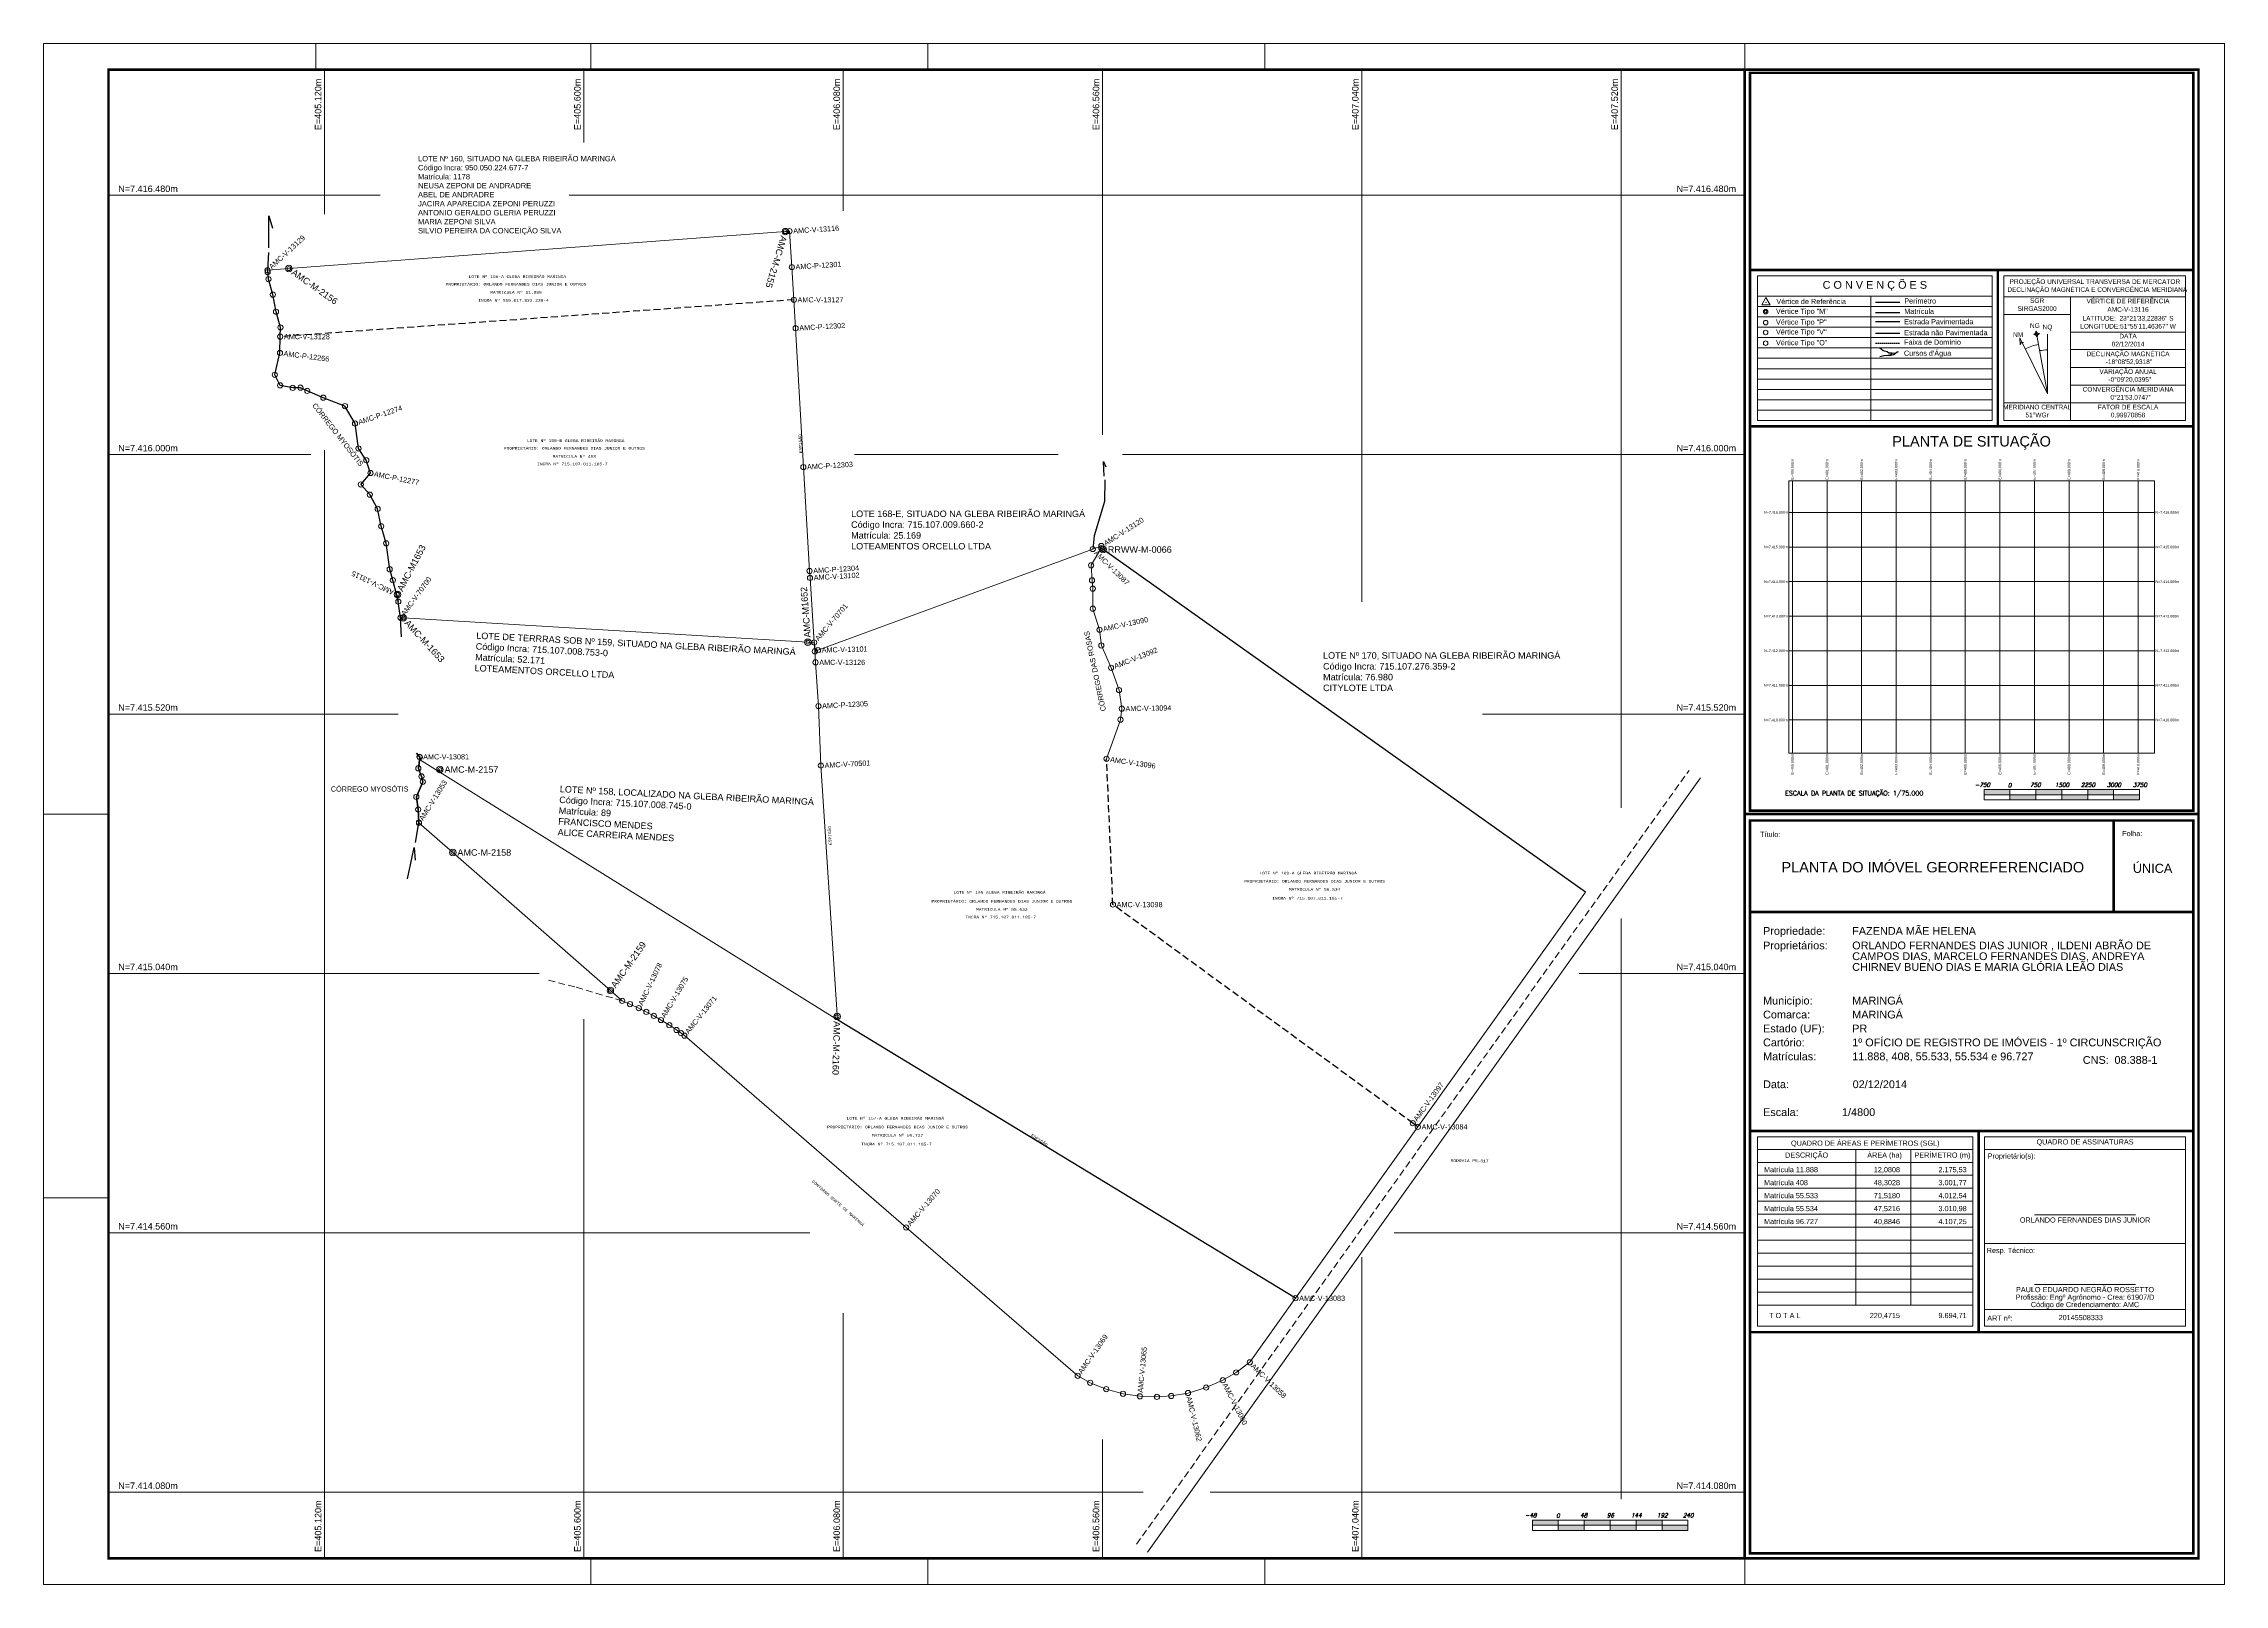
# Model space of a CAD drawing. Header units: millimetres. Extents: x 404600 to 408637, y 7413909 to 7416761.
import ezdxf
from ezdxf.enums import TextEntityAlignment as Align

# ---------------------------------------------------------------- set-up
doc = ezdxf.new("R2010")
doc.units = ezdxf.units.MM
for name, pattern in [('CONTINU', [0]), ('DASHDOT', [25.4, 12.7, -6.35, 0, -6.35]), ('DASHED', [19.05, 12.7, -6.35])]:
    doc.linetypes.add(name, pattern=pattern)
for name, color, linetype, lineweight in [('AUX', 1, 'Continuous', 13), ('CERCAS', 7, 'Continuous', 13), ('CONFRONTANTES', 7, 'DASHDOT', 13), ('CURSOS_DAGUA', 4, 'Continuous', 13), ('ESTRADAS_NAO_PAVIMENTADAS', 30, 'Continuous', 25), ('ESTRADAS_PAVIMENTADAS', 1, 'Continuous', 35), ('FAIXA_DE_DOMINIO', 1, 'DASHED', 13), ('GRID', 7, 'Continuous', 13), ('LAYOUT', 7, 'Continuous', 13), ('LINHA_SECA', 7, 'Continuous', 13), ('MAPA_DE_LOCALIZACAO', 7, 'Continuous', 13), ('PERIMETRO', 7, 'Continuous', 13), ('TG', 7, 'Continuous', 0), ('VERTICES_TIPO_M', 7, 'Continuous', 13), ('VERTICES_TIPO_P', 7, 'Continuous', 13), ('VERTICES_TIPO_V', 7, 'Continuous', 13)]:
    doc.layers.add(name, color=color, linetype=linetype, lineweight=lineweight)
doc.styles.add('ARIAL', font='arial.ttf')
doc.styles.add('LAYOUT', font='arial.ttf')
doc.styles.add('REGI', font='cour.ttf', dxfattribs={"height": 20})
doc.styles.add('TEXTO-18', font='ROMANS.shx', dxfattribs={"height": 36})
picture_1 = doc.add_image_def('image1.jpg', size_in_pixel=(607, 452))

# ---------------------------------------------------------------- blocks, each defined once
blk = doc.blocks.new('VERTICE_TIPO_M')
at = {"color": 0}
blk.add_circle((0, 0), 0.5, dxfattribs=at)
blk.add_circle((0, 0), 0.3)
at = {"color": 0, "style": 'ARIAL'}
blk.add_attdef('$VERTICE', (0.5, 0.71), '', height=1, rotation=90, dxfattribs=at)
blk = doc.blocks.new('VERTICE_TIPO_V')
blk.add_circle((0, 0), 0.5)
at = {"color": 0, "style": 'ARIAL'}
blk.add_attdef('$VERTICE', (0.5, 0.71), '', height=1, rotation=90, dxfattribs=at)
blk = doc.blocks.new('VERTICE_TIPO_P')
blk.add_circle((0, 0), 0.5)
at = {"color": 0, "style": 'ARIAL'}
blk.add_attdef('$VERTICE', (0.5, 0.71), '', height=1, rotation=90, dxfattribs=at)

msp = doc.modelspace()

# ---------------------------------------------------------------- hatches: boundary and pattern name
at = {"layer": 'LAYOUT'}
h = msp.add_hatch(color=256, dxfattribs=at)
h.paths.add_polyline_path([(407403.8, 7414028.5), (407355.8, 7414028.5), (407355.8, 7414018.9), (407403.8, 7414018.9)])
h.paths.add_polyline_path([(407451.8, 7414018.9), (407403.8, 7414018.9), (407403.8, 7414009.3), (407451.8, 7414009.3)])
h.paths.add_polyline_path([(407499.8, 7414028.5), (407451.8, 7414028.5), (407451.8, 7414018.9), (407499.8, 7414018.9)])
h.paths.add_polyline_path([(407547.8, 7414018.9), (407499.8, 7414018.9), (407499.8, 7414009.3), (407547.8, 7414009.3)])
h.paths.add_polyline_path([(407595.8, 7414028.5), (407547.8, 7414028.5), (407547.8, 7414018.9), (407595.8, 7414018.9)])
h.paths.add_polyline_path([(407643.8, 7414018.9), (407595.8, 7414018.9), (407595.8, 7414009.3), (407643.8, 7414009.3)])
at = {"layer": 'MAPA_DE_LOCALIZACAO'}
h = msp.add_hatch(color=256, dxfattribs=at)
h.paths.add_polyline_path([(408239.8, 7415380.3), (408191.8, 7415380.3), (408191.8, 7415370.7), (408239.8, 7415370.7)])
h.paths.add_polyline_path([(408287.8, 7415370.7), (408239.8, 7415370.7), (408239.8, 7415361.1), (408287.8, 7415361.1)])
h.paths.add_polyline_path([(408335.8, 7415380.3), (408287.8, 7415380.3), (408287.8, 7415370.7), (408335.8, 7415370.7)])
h.paths.add_polyline_path([(408383.8, 7415370.7), (408335.8, 7415370.7), (408335.8, 7415361.1), (408383.8, 7415361.1)])
h.paths.add_polyline_path([(408431.8, 7415380.3), (408383.8, 7415380.3), (408383.8, 7415370.7), (408431.8, 7415370.7)])
h.paths.add_polyline_path([(408479.8, 7415370.7), (408431.8, 7415370.7), (408431.8, 7415361.1), (408479.8, 7415361.1)])

# ---------------------------------------------------------------- linework, layer by layer
at = {"linetype": 'Continuous'}
msp.add_line((407453.9, 7415190.1), (406561.4, 7415824.4), dxfattribs=at)
at = {"color": 4, "linetype": 'ByBlock'}
for points in [[(405016.7, 7416382.7), (405016.6, 7416442), (405023.4, 7416419.3)], [(405262.5, 7415663.1), (405260.7, 7415698.2), (405256.5, 7415728.1), (405253.1, 7415741.6), (405246.4, 7415767.6), (405240.6, 7415787.8), (405234.1, 7415836), (405224.9, 7415867.6), (405218.3, 7415899.7), (405203.8, 7415926), (405187.1, 7415944.8), (405204.9, 7415966), (405197.3, 7415989.8), (405182.8, 7416011.5), (405176.4, 7416057.5), (405157.8, 7416089.9), (405117.7, 7416105.4), (405088, 7416118), (405075.3, 7416123.9), (405061, 7416123.6), (405037.7, 7416128.2), (405027.9, 7416147.9), (405037.5, 7416188.3), (405038, 7416218.4), (405038.4, 7416235.5), (405030.2, 7416264.5), (405024.3, 7416296.1), (405016.1, 7416324.8), (405014.8, 7416340.9), (405014.8, 7416341.5), (405016.6, 7416374.1)], [(406563.3, 7415959.9), (406561.9, 7415987.3), (406566.1, 7415977.3)], [(405273.4, 7415215.1), (405285.8, 7415273.1), (405287.7, 7415249.5)]]:
    msp.add_lwpolyline(points, dxfattribs=at)
at = {"color": 4}
for points in [[(405980.8, 7416413.4), (405973, 7416412.8)], [(406564.2, 7415953.2), (406563.8, 7415913.2), (406544.5, 7415849.7), (406542, 7415825.3), (406542, 7415825.3)], [(405288.2, 7415282.2), (405294.8, 7415318.5), (405293.4, 7415343.2), (405289.9, 7415366.8), (405301.8, 7415394.6), (405299.3, 7415404.7), (405293.6, 7415419.5), (405296.3, 7415440.1), (405290.1, 7415447.9)]]:
    msp.add_lwpolyline(points, dxfattribs=at)
at = {"color": 6}
for points in [[(405973, 7416412.8), (405980.8, 7416413.4)], [(406027.5, 7415636), (406033.4, 7415638.2)]]:
    msp.add_lwpolyline(points, dxfattribs=at)
at = {"linetype": 'DASHED'}
for points in [[(405988.7, 7416286.6), (405038, 7416218.4)], [(407143.9, 7414756.1), (407134.6, 7414762.8), (406579.4, 7415167.4), (406567.6, 7415437.2)]]:
    msp.add_lwpolyline(points, dxfattribs=at)
at = {"linetype": 'ByBlock'}
for points in [[(405253.1, 7415741.6), (405256.5, 7415728.1)], [(406026.5, 7415652.4), (406027.5, 7415636)], [(406033.7, 7415425.8), (406033.8, 7415425.8)], [(406917.3, 7414438.9), (406069.7, 7414954.2)]]:
    msp.add_lwpolyline(points, dxfattribs=at)
at = {"color": 2}
msp.add_lwpolyline([(405290.1, 7415447.9), (405296.3, 7415440.1), (405293.6, 7415419.5), (405299.3, 7415404.7), (405301.8, 7415394.6), (405289.9, 7415366.8), (405293.4, 7415343.2), (405294.7, 7415319.4), (405294.8, 7415318.5)], dxfattribs=at)
at = {"color": 2, "linetype": 'ByBlock'}
msp.add_lwpolyline([(405333.6, 7415417.4), (405331.2, 7415413.6)], dxfattribs=at)
at = {"color": 1}
msp.add_lwpolyline([(407453.9, 7415190.1), (407453.9, 7415190.1)], dxfattribs=at)
at = {"layer": 'AUX', "color": 0, "linetype": 'DASHED', "elevation": 0}
msp.add_lwpolyline([(405671, 7414989.2), (405583.5, 7415015), (405533.2, 7415027.9)], dxfattribs=at)
at = {"layer": 'CERCAS', "linetype": 'ByBlock'}
for points in [[(406027.5, 7415636), (406033.4, 7415638.2), (406542, 7415825.3), (406557.9, 7415831.1)], [(406557.8, 7415827), (406561.4, 7415824.4), (407453.9, 7415190.1)], [(405295.8, 7415435.7), (405372.9, 7415387.7), (406069.7, 7414954.2)], [(405671, 7414989.2), (405649.1, 7415008.4), (405357.4, 7415263.8), (405294.8, 7415318.5)]]:
    msp.add_lwpolyline(points, dxfattribs=at)
at = {"layer": 'CURSOS_DAGUA', "lineweight": 25, "ltscale": 3}
for points in [[(408021.3, 7416187.6), (408015.8, 7416187.6), (408012.8, 7416190.4), (408005.3, 7416192), (407999.2, 7416196.8)], [(408032.7, 7416190.1), (408030.9, 7416189.5), (408027.8, 7416187.2), (408025.1, 7416184.7), (408019.2, 7416183.2), (408013.7, 7416183.2), (408006.3, 7416182.6), (407999.2, 7416180.9)], [(408021.3, 7416187.6), (408019.2, 7416184.5), (408016.2, 7416182.8)], [(408027.8, 7416187.2), (408027.8, 7416187.2), (408021.3, 7416187.6)]]:
    msp.add_lwpolyline(points, dxfattribs=at)
at = {"layer": 'CURSOS_DAGUA', "linetype": 'ByBlock'}
for points in [[(406567.6, 7415437.2), (406593.3, 7415509.6), (406595.7, 7415530), (406590.6, 7415564.2), (406575.9, 7415605.6), (406557.9, 7415646.9), (406554.5, 7415675.9), (406542, 7415715), (406542, 7415752.1), (406540.7, 7415767.4), (406538.9, 7415795.3), (406557.8, 7415827)], [(406557.9, 7415831.1), (406557.8, 7415827)], [(405294.8, 7415318.5), (405294.7, 7415319.4), (405293.4, 7415343.2), (405289.9, 7415366.8), (405301.8, 7415394.6), (405299.3, 7415404.7), (405293.6, 7415419.5), (405295.8, 7415435.7)]]:
    msp.add_lwpolyline(points, dxfattribs=at)
at = {"layer": 'ESTRADAS_NAO_PAVIMENTADAS', "lineweight": 25, "ltscale": 0.2}
msp.add_line((407991.1, 7416224.9), (408035.7, 7416224.9), dxfattribs=at)
at = {"layer": 'ESTRADAS_PAVIMENTADAS', "lineweight": 25, "ltscale": 0.2}
msp.add_line((407991.1, 7416246.5), (408035.7, 7416246.5), dxfattribs=at)
at = {"layer": 'FAIXA_DE_DOMINIO', "lineweight": 25, "ltscale": 0.2}
msp.add_line((407991.1, 7416206.3), (408035.7, 7416206.3), dxfattribs=at)
at = {"layer": 'GRID', "linetype": 'ByBlock'}
for points in [[(405120, 7416712.5), (405120, 7416445.3)], [(405600, 7416712.5), (405600, 7416577.9)], [(406080, 7416712.5), (406080, 7416451)], [(406560, 7416712.5), (406560, 7416036.7)], [(407040, 7416712.5), (407040, 7415727.6)], [(407520, 7415346.5), (407520, 7416712.5)], [(404720, 7416480), (405222.7, 7416480)], [(405573.1, 7416480), (407748.8, 7416480)], [(405120, 7413957.3), (405120, 7416008.5)], [(404720, 7416000), (405094.5, 7416000)], [(406478.2, 7416000), (406101, 7416000)], [(407748.8, 7416000), (406596.9, 7416000)], [(404720, 7415520), (405256.4, 7415520)], [(407748.8, 7415520), (407263.5, 7415520)], [(407748.8, 7415520), (407297, 7415520)], [(407520, 7414067), (407520, 7415141.5)], [(404720, 7415040), (405517, 7415040)], [(407748.8, 7415040), (407442.7, 7415040)], [(405600, 7413957.3), (405600, 7414955.4)], [(404720, 7414560), (406018.2, 7414560)], [(407748.8, 7414560), (407099.8, 7414560)], [(407040, 7413957.3), (407040, 7414514.7)], [(406080, 7413957.3), (406080, 7414411.6)], [(406560, 7413957.3), (406560, 7414177.5)], [(404720, 7414080), (406635.5, 7414080)], [(406759.1, 7414080), (407748.8, 7414080)]]:
    msp.add_lwpolyline(points, dxfattribs=at)
at = {"layer": 'LAYOUT', "lineweight": 13}
for p, q in [((408636.8, 7416760.6), (404720, 7416760.6)), ((405104, 7416760.6), (405104, 7416712.6)), ((405612.8, 7416760.6), (405612.8, 7416712.6)), ((406236.8, 7416760.6), (406236.8, 7416712.6)), ((406860.8, 7416760.6), (406860.8, 7416712.6)), ((407748.8, 7416760.6), (407748.8, 7416712.6)), ((407772.8, 7416331), (408206.6, 7416331)), ((407772.8, 7416063.1), (407772.8, 7416331)), ((408206.6, 7416331), (408206.6, 7416063.1)), ((408206.6, 7416063.1), (407772.8, 7416063.1)), ((404600, 7415335), (404720, 7415335)), ((407772.8, 7414387), (407772.8, 7414737.4)), ((407772.8, 7414737.4), (408171.2, 7414737.4)), ((407772.8, 7414714.4), (408171.2, 7414714.4)), ((408171.2, 7414737.4), (408171.2, 7414387)), ((408192.8, 7414737.4), (408564.8, 7414737.4)), ((408192.8, 7414387), (408192.8, 7414737.4)), ((408192.8, 7414714.4), (408564.8, 7414714.4)), ((408564.8, 7414737.4), (408564.8, 7414387)), ((404600, 7414624.6), (404720, 7414624.6)), ((408285.5, 7414593.5), (408472, 7414593.5)), ((408192.8, 7414540.3), (408564.8, 7414540.3)), ((408285.5, 7414464.2), (408472, 7414464.2)), ((408192.8, 7414417.9), (408564.8, 7414417.9)), ((408171.2, 7414387), (407772.8, 7414387)), ((408564.8, 7414387), (408192.8, 7414387)), ((404600, 7413947.8), (404600, 7413909.4)), ((405612.8, 7413957.4), (405612.8, 7413909.4)), ((406236.8, 7413957.4), (406236.8, 7413909.4)), ((406860.8, 7413957.4), (406860.8, 7413909.4)), ((407748.8, 7413957.4), (407748.8, 7413909.4))]:
    msp.add_line(p, q, dxfattribs=at)
at = {"layer": 'LAYOUT', "lineweight": 5}
for p, q in [((407772.8, 7416293.5), (408206.6, 7416293.5)), ((407982.2, 7416293.5), (407982.2, 7416063.1)), ((407772.8, 7414690.4), (408171.2, 7414690.4))]:
    msp.add_line(p, q, dxfattribs=at)
at = {"layer": 'LAYOUT'}
for p, q in [((408228.2, 7416292.1), (408564.8, 7416292.1)), ((408228.2, 7416292.1), (408352.1, 7416292.1)), ((408352.1, 7416292.1), (408352.1, 7416063.1)), ((408228.2, 7416259.3), (408352.1, 7416259.3)), ((408309.5, 7416112.4, 0), (408258.2, 7416215.9, 0)), ((408283.9, 7416222.1, 0), (408286.9, 7416224.6, 0)), ((408283.9, 7416222.1, 0), (408289.1, 7416223.1, 0)), ((408287.6, 7416220.9, 0), (408283.9, 7416222.1, 0)), ((408286.9, 7416224.6, 0), (408288, 7416228.3, 0)), ((408289.1, 7416223.1, 0), (408286.9, 7416224.6, 0)), ((408289.1, 7416223.1, 0), (408287.6, 7416220.9, 0)), ((408290.1, 7416217.9, 0), (408287.6, 7416220.9, 0)), ((408288, 7416228.3, 0), (408290.5, 7416225.3, 0)), ((408289.1, 7416223.1, 0), (408288, 7416228.3, 0)), ((408309.5, 7416112.4, 0), (408289, 7416224.1, 0)), ((408289.1, 7416223.1, 0), (408290.5, 7416225.3, 0)), ((408289.1, 7416223.1, 0), (408294.3, 7416224.2, 0)), ((408289.1, 7416223.1, 0), (408290.1, 7416217.9, 0)), ((408289.1, 7416223.1, 0), (408291.2, 7416221.7, 0)), ((408291.2, 7416221.7, 0), (408290.1, 7416217.9, 0)), ((408290.5, 7416225.3, 0), (408294.3, 7416224.2, 0)), ((408294.3, 7416224.2, 0), (408291.2, 7416221.7, 0)), ((408309.5, 7416223.1, 0), (408309.5, 7416112.4, 0)), ((408352.1, 7416226.5), (408564.8, 7416226.5)), ((408352.1, 7416194.4), (408564.8, 7416194.4)), ((408352.1, 7416161.5), (408564.8, 7416161.5)), ((408352.1, 7416128.7), (408564.8, 7416128.7)), ((408228.2, 7416095.9), (408352.1, 7416095.9)), ((408352.1, 7416095.9), (408564.8, 7416095.9)), ((408228.2, 7416063.1), (408352.1, 7416063.1)), ((407355.8, 7414028.5), (407355.8, 7414009.3)), ((407355.8, 7414028.5), (407643.8, 7414028.5)), ((407403.8, 7414028.5), (407403.8, 7414009.3)), ((407451.8, 7414028.5), (407451.8, 7414009.3)), ((407499.8, 7414028.5), (407499.8, 7414009.3)), ((407547.8, 7414028.5), (407547.8, 7414009.3)), ((407595.8, 7414028.5), (407595.8, 7414009.3)), ((407643.8, 7414028.5), (407643.8, 7414009.3)), ((407355.8, 7414018.9), (407643.8, 7414018.9)), ((407355.8, 7414009.3), (407643.8, 7414009.3))]:
    msp.add_line(p, q, dxfattribs=at)
at = {"layer": 'LAYOUT', "lineweight": 13, "ltscale": 0.5}
for p, q in [((407772.8, 7416274.3), (408206.6, 7416274.3)), ((407772.8, 7416255.1), (408206.6, 7416255.1)), ((407772.8, 7416235.9), (408206.6, 7416235.9)), ((407772.8, 7416216.7), (408206.6, 7416216.7)), ((407772.8, 7416197.5), (408206.6, 7416197.5)), ((407772.8, 7416178.3), (408206.6, 7416178.3)), ((407772.8, 7416159.1), (408206.6, 7416159.1)), ((407772.8, 7416139.9), (408206.6, 7416139.9)), ((407772.8, 7416120.7), (408206.6, 7416120.7)), ((407772.8, 7416101.5), (408206.6, 7416101.5)), ((407772.8, 7416082.3), (408206.6, 7416082.3))]:
    msp.add_line(p, q, dxfattribs=at)
at = {"layer": 'LAYOUT', "linetype": 'Continuous'}
for p, q in [((407772.8, 7414666.4), (408171.2, 7414666.4)), ((407772.8, 7414642.4), (408171.2, 7414642.4)), ((407772.8, 7414618.4), (408171.2, 7414618.4)), ((407772.8, 7414594.4), (408171.2, 7414594.4)), ((407772.8, 7414570.4), (408171.2, 7414570.4)), ((407772.8, 7414546.4), (408171.2, 7414546.4)), ((407772.8, 7414522.4), (408171.2, 7414522.4)), ((407772.8, 7414498.4), (408171.2, 7414498.4)), ((407772.8, 7414474.4), (408171.2, 7414474.4)), ((407772.8, 7414450.4), (408171.2, 7414450.4)), ((407772.8, 7414426.4), (408171.2, 7414426.4))]:
    msp.add_line(p, q, dxfattribs=at)
at = {"layer": 'LAYOUT', "lineweight": 13}
for points in [[(404600, 7413909.4), (404600, 7416760.6), (408636.8, 7416760.6), (408636.8, 7413909.4), (404600, 7413909.4), (404600, 7413909.4)], [(404600, 7414029.4), (404600, 7415335), (404600, 7416760.6)]]:
    msp.add_lwpolyline(points, dxfattribs=at)
at = {"layer": 'LAYOUT', "lineweight": 140, "const_width": 4.8}
msp.add_lwpolyline([(408588.8, 7413957.4), (404720, 7413957.4), (404720, 7416712.6), (408588.8, 7416712.6)], close=True, dxfattribs=at)
msp.add_lwpolyline([(407748.8, 7413957.4), (407748.8, 7416712.6)], dxfattribs=at)
at = {"layer": 'LAYOUT', "const_width": 4.8}
for points in [[(408579.2, 7416341.8), (407758.4, 7416341.8), (407758.4, 7416706.6), (408579.2, 7416706.6), (408579.2, 7416052.3)], [(407758.4, 7416052.3), (407758.4, 7416341.8)], [(408217.4, 7416052.3), (408217.4, 7416341.8)], [(408432, 7415323), (408432, 7415153.8)], [(407758.4, 7415153.8), (408579.2, 7415153.8)], [(408579.2, 7414748.2), (407758.4, 7414748.2)], [(408182, 7414376.2), (408182, 7414748.2)], [(408579.2, 7414376.2), (407758.4, 7414376.2)]]:
    msp.add_lwpolyline(points, dxfattribs=at)
at = {"layer": 'LAYOUT', "lineweight": 13}
for points in [[(408228.2, 7416331), (408564.8, 7416331), (408564.8, 7416063.1), (408228.2, 7416063.1)], [(407830.4, 7415951.8), (408507.2, 7415951.8), (408507.2, 7415447.8), (407830.4, 7415447.8)]]:
    msp.add_lwpolyline(points, close=True, dxfattribs=at)
at = {"layer": 'LAYOUT', "lineweight": 9, "flags": 128}
msp.add_lwpolyline([(407780.4, 7416277.4), (407795.8, 7416277.4), (407788.1, 7416290.7)], close=True, dxfattribs=at)
at = {"layer": 'LAYOUT', "lineweight": 9, "const_width": 1.2, "flags": 128}
msp.add_lwpolyline([(407787.5, 7416281.9, 1), (407788.7, 7416281.9, 1)], format="xyb", close=True, dxfattribs=at)
at = {"layer": 'LAYOUT', "elevation": 0}
msp.add_lwpolyline([(408258.2, 7416215.9), (408258.7, 7416203.4)], dxfattribs=at)
at = {"layer": 'LAYOUT', "const_width": 4.8}
for points in [[(408579.2, 7415341), (407758.4, 7415341), (407758.4, 7416052.3), (408579.2, 7416052.3)], [(407758.4, 7415323), (408579.2, 7415323), (408579.2, 7413967), (407758.4, 7413967)]]:
    msp.add_lwpolyline(points, close=True, dxfattribs=at)
at = {"layer": 'LAYOUT', "lineweight": 100, "const_width": 4.8}
msp.add_lwpolyline([(408588.8, 7415335), (407748.8, 7415335)], dxfattribs=at)
at = {"layer": 'LAYOUT'}
for points in [[(407954.8, 7414714.4), (407954.8, 7414426.4)], [(408056.1, 7414714.4), (408056.1, 7414426.4)]]:
    msp.add_lwpolyline(points, dxfattribs=at)
at = {"layer": 'LAYOUT', "lineweight": 9}
for centre, radius in [((407787.5, 7416264.5), 4.17), ((407787.5, 7416244.4), 4.17), ((407787.5, 7416264.5), 2.21), ((407787.5, 7416226.2), 4.17), ((407787.5, 7416206.3), 4.17)]:
    msp.add_circle(centre, radius, dxfattribs=at)
at = {"layer": 'LAYOUT'}
for centre, radius, start, end in [((408263.8, 7416202.3, 0), 5.26, 79.878, 168.2997), ((408309.5, 7416112.4, 0), 93.2, 100.3994, 116.3248), ((408309.5, 7416112.4, 0), 81.4, 90, 100.3994)]:
    msp.add_arc(centre, radius, start, end, dxfattribs=at)
at = {"layer": 'LINHA_SECA', "linetype": 'DASHED'}
msp.add_lwpolyline([(407143.9, 7414756.1), (407134.6, 7414762.8), (406579.4, 7415167.4), (406567.6, 7415437.2)], dxfattribs=at)
at = {"layer": 'MAPA_DE_LOCALIZACAO'}
for p, q in [((408191.8, 7415380.3), (408191.8, 7415361.1)), ((408191.8, 7415380.3), (408479.8, 7415380.3)), ((408191.8, 7415370.7), (408479.8, 7415370.7)), ((408191.8, 7415361.1), (408479.8, 7415361.1)), ((408239.8, 7415380.3), (408239.8, 7415361.1)), ((408287.8, 7415380.3), (408287.8, 7415361.1)), ((408335.8, 7415380.3), (408335.8, 7415361.1)), ((408383.8, 7415380.3), (408383.8, 7415361.1)), ((408431.8, 7415380.3), (408431.8, 7415361.1)), ((408479.8, 7415380.3), (408479.8, 7415361.1))]:
    msp.add_line(p, q, dxfattribs=at)
at = {"layer": 'MAPA_DE_LOCALIZACAO', "linetype": 'ByBlock'}
for points in [[(407837.2, 7415447.8), (407837.2, 7415951.8)], [(407901.2, 7415447.8), (407901.2, 7415951.8)], [(407965.2, 7415447.8), (407965.2, 7415951.8)], [(408029.2, 7415447.8), (408029.2, 7415951.8)], [(408093.2, 7415447.8), (408093.2, 7415951.8)], [(408157.2, 7415447.8), (408157.2, 7415951.8)], [(408221.2, 7415447.8), (408221.2, 7415951.8)], [(408285.2, 7415447.8), (408285.2, 7415951.8)], [(408349.2, 7415447.8), (408349.2, 7415951.8)], [(408413.2, 7415447.8), (408413.2, 7415951.8)], [(408477.2, 7415447.8), (408477.2, 7415951.8)], [(407830.4, 7415893.1), (408507.2, 7415893.1)], [(407830.4, 7415829.1), (408507.2, 7415829.1)], [(407830.4, 7415765.1), (408507.2, 7415765.1)], [(407830.4, 7415701.1), (408507.2, 7415701.1)], [(407830.4, 7415637.1), (408507.2, 7415637.1)], [(407830.4, 7415573.1), (408507.2, 7415573.1)], [(407830.4, 7415509.1), (408507.2, 7415509.1)]]:
    msp.add_lwpolyline(points, dxfattribs=at)
at = {"layer": 'PERIMETRO', "lineweight": 25}
msp.add_line((407991.1, 7416282.3), (408035.7, 7416282.3), dxfattribs=at)
at = {"layer": 'PERIMETRO', "color": 5, "lineweight": 25}
msp.add_line((407991.1, 7416263.1), (408035.7, 7416263.1), dxfattribs=at)
at = {"layer": 'PERIMETRO', "linetype": 'ByBlock'}
msp.add_lwpolyline([(405014.8, 7416341.5), (405054, 7416344.4), (405973, 7416412.8), (405980.8, 7416413.4), (405985, 7416347), (405988.7, 7416286.6), (405992, 7416233.9), (406006.3, 7415977), (406017.8, 7415784.8), (406018.7, 7415772), (406026.5, 7415652.4), (406014.6, 7415653.1), (405265.7, 7415697.9), (405260.7, 7415698.2), (405256.5, 7415728.1), (405253.1, 7415741.6), (405246.4, 7415767.6), (405240.6, 7415787.8), (405234.1, 7415836), (405224.9, 7415867.6), (405218.3, 7415899.7), (405203.8, 7415926), (405187.1, 7415944.8), (405204.9, 7415966), (405197.3, 7415989.8), (405182.8, 7416011.5), (405176.4, 7416057.5), (405157.8, 7416089.9), (405117.7, 7416105.4), (405088, 7416118), (405075.3, 7416123.9), (405061, 7416123.6), (405037.7, 7416128.2), (405027.9, 7416147.9), (405037.5, 7416188.3), (405038, 7416218.4), (405038.4, 7416235.5), (405030.2, 7416264.5), (405024.3, 7416296.1), (405016.1, 7416324.8), (405014.8, 7416340.9)], close=True, dxfattribs=at)
msp.add_lwpolyline([(406557.9, 7415831.1), (406557.8, 7415827), (406561.4, 7415824.4), (407453.9, 7415190.1), (407143.9, 7414756.1), (406917.3, 7414438.9), (406913.8, 7414434), (406832.6, 7414320.4), (406807.5, 7414301.7), (406782.9, 7414287.2), (406751.9, 7414273.6), (406718.4, 7414263.5), (406687.2, 7414258.1), (406660.9, 7414256.4), (406629.2, 7414257.5), (406598, 7414262.2), (406566.9, 7414270.7), (406537.3, 7414282.5), (406514.1, 7414295.4), (406196.6, 7414570), (405786.1, 7414924.9), (405780.1, 7414929.3), (405771.4, 7414935.4), (405758.3, 7414944.2), (405742.8, 7414953.7), (405729.6, 7414961.4), (405715.6, 7414968.8), (405701.6, 7414975.8), (405685.4, 7414983.2), (405671, 7414989.2), (405649.1, 7415008.4), (405357.4, 7415263.8), (405294.8, 7415318.5), (405294.7, 7415319.4), (405293.4, 7415343.2), (405289.9, 7415366.8), (405301.8, 7415394.6), (405299.3, 7415404.7), (405293.6, 7415419.5), (405295.8, 7415435.7), (405372.9, 7415387.7), (406069.7, 7414954.2), (406038.7, 7415424.6), (406034.2, 7415534.6), (406028.9, 7415615.6), (406027.5, 7415636), (406033.4, 7415638.2), (406542, 7415825.3), (406557.9, 7415831.1)], dxfattribs=at)
at = {"layer": 'TG', "color": 7, "linetype": 'DASHED'}
msp.add_line((406623, 7413983.9), (407645.8, 7415415.7), dxfattribs=at)
at = {"layer": 'TG', "color": 7, "linetype": 'CONTINU'}
msp.add_line((406643.1, 7413969.1), (407666.8, 7415402.1), dxfattribs=at)

# ---------------------------------------------------------------- block references
at = {"layer": 'VERTICES_TIPO_M', "xscale": 12, "yscale": 12, "zscale": 12}
for p, rotation, values in [((405973, 7416412.8), 163.2144179783253, {'$VERTICE': 'AMC-M-2155'}), ((405054, 7416344.4), 234.7237886654061, {'$VERTICE': 'AMC-M-2156'}), ((405255, 7415741.1), 332.3930859709264, {'$VERTICE': 'AMC-M1653'}), ((406014.6, 7415653.1), 4.238137144000163, {'$VERTICE': 'AMC-M1652'}), ((405333.6, 7415417.4), 270, {'$VERTICE': 'AMC-M-2157'}), ((405357.4, 7415263.8), 270, {'$VERTICE': 'AMC-M-2158'}), ((405357.4, 7415263.8), 270, {'$VERTICE': 'AMC-M-2158'}), ((406068.8, 7414960.2), 178.5047524333755, {'$VERTICE': 'AMC-M-2160'})]:
    msp.add_blockref('VERTICE_TIPO_M', p, dxfattribs=dict(at, rotation=rotation)).add_auto_attribs(values)
at = {"layer": 'VERTICES_TIPO_M', "color": 1, "xscale": 12, "yscale": 12, "zscale": 12, "rotation": 270}
msp.add_blockref('VERTICE_TIPO_M', (405054, 7416344.4), dxfattribs=at)
at = {"layer": 'VERTICES_TIPO_M', "linetype": 'ByBlock', "xscale": 12, "yscale": 12, "zscale": 12}
for p, rotation, values in [((406561.4, 7415824.4), 270, {'$VERTICE': 'RRWW-M-0066'}), ((405265.7, 7415697.9), 222.6908825734986, {'$VERTICE': 'AMC-M-1653'})]:
    msp.add_blockref('VERTICE_TIPO_M', p, dxfattribs=dict(at, rotation=rotation)).add_auto_attribs(values)
at = {"layer": 'VERTICES_TIPO_M', "color": 1, "xscale": 12, "yscale": 12, "zscale": 12, "rotation": 270}
for p, values in [((405333.6, 7415417.4), {'$VERTICE': 'AMC-M-2157'}), ((405357.4, 7415263.8), {'$VERTICE': 'AMC-M-2158'}), ((405357.4, 7415263.8), {'$VERTICE': 'AMC-M-2158'})]:
    msp.add_blockref('VERTICE_TIPO_M', p, dxfattribs=at).add_auto_attribs(values)
at = {"layer": 'VERTICES_TIPO_M', "xscale": 12, "yscale": 12, "zscale": 12, "rotation": 270}
for p in [(405649.1, 7415008.4), (406068.8, 7414960.2)]:
    msp.add_blockref('VERTICE_TIPO_M', p, dxfattribs=at)
at = {"layer": 'VERTICES_TIPO_P', "xscale": 9.6, "yscale": 9.6, "zscale": 9.6}
for p, rotation in [((405014.6, 7416337.9), 271.3334624096873), ((405016.1, 7416324.8), 280.352535693848), ((405024.3, 7416296.1), 283.2531795682881), ((405030.2, 7416264.5), 283.1356117168447), ((405038.4, 7416235.5), 277.3212522261218), ((405027.9, 7416147.9), 276.5495519183948), ((405037.7, 7416128.2), 322.5617196156616), ((405061, 7416123.6), 354.9951818017771), ((405075.3, 7416123.9), 348.2075605414674), ((405088, 7416118), 336.0726368872579), ((405117.7, 7416105.4), 337.9397204365184), ((405157.8, 7416089.9), 319.3767902084781), ((405182.8, 7416011.5), 290.8504340834147), ((405197.3, 7415989.8), 295.7594903257019), ((405187.1, 7415944.8), 270.7906209760098), ((405203.8, 7415926), 305.2702775526031), ((405218.3, 7415899.7), 290.2687296514864), ((405224.9, 7415867.6), 283.8662253558149), ((405234.1, 7415836), 281.9540673712903), ((405240.6, 7415787.8), 281.8446902091537), ((405246.4, 7415767.6), 285.2033126858976), ((405256.5, 7415728.1), 281.1549797697021), ((405296.3, 7415440.1), 285.7443594283435), ((405293.6, 7415419.5), 276.8441387336025), ((405299.3, 7415404.7), 287.2534589924304), ((405289.9, 7415366.8), 262.6635034765543), ((405301.8, 7415394.6), 265.1199646998811), ((405293.4, 7415343.2), 275.7604821811777), ((405294.7, 7415319.4), 276.468108290585)]:
    msp.add_blockref('VERTICE_TIPO_P', p, dxfattribs=dict(at, rotation=rotation))
for p, rotation, values in [((405985, 7416347), 273.5728966483233, {'$VERTICE': 'AMC-P-12301'}), ((405992, 7416233.9), 273.3688919954092, {'$VERTICE': 'AMC-P-12302'}), ((405037.5, 7416188.3), 262.826267960298, {'$VERTICE': 'AMC-P-12266'}), ((405176.4, 7416057.5), 288.875321256691, {'$VERTICE': 'AMC-P-12274'}), ((405204.9, 7415966), 258.8783914826663, {'$VERTICE': 'AMC-P-12277'}), ((406006.3, 7415977), 273.3138074259715, {'$VERTICE': 'AMC-P-12303'}), ((406017.8, 7415784.8), 273.5835649689893, {'$VERTICE': 'AMC-P-12304'}), ((406034.2, 7415534.6), 273.0351954422412, {'$VERTICE': 'AMC-P-12305'}), ((406038.7, 7415424.6), 273.2424301095352, {'$VERTICE': 'AMC-V-70501'})]:
    msp.add_blockref('VERTICE_TIPO_P', p, dxfattribs=dict(at, rotation=rotation)).add_auto_attribs(values)
at = {"layer": 'VERTICES_TIPO_P', "linetype": 'ByBlock', "xscale": 9.600000000000001, "yscale": 9.600000000000001, "zscale": 9.600000000000001, "rotation": 319.790992456987}
msp.add_blockref('VERTICE_TIPO_P', (406557.8, 7415827), dxfattribs=at)
at = {"layer": 'VERTICES_TIPO_V'}
for name, p, xscale, yscale, zscale, rotation, values in [('VERTICE_TIPO_V', (405980.8, 7416413.6), 9.6, 9.6, 9.6, 273.6036629041652, {'$VERTICE': 'AMC-V-13116'}), ('VERTICE_TIPO_V', (405014.4, 7416341.3), 9.6, 9.6, 9.6, 312.7870601892986, {'$VERTICE': 'AMC-V-13129'}), ('VERTICE_TIPO_V', (405988.7, 7416286.6), 9.6, 9.6, 9.6, 270, {'$VERTICE': 'AMC-V-13127'}), ('VERTICE_TIPO_V', (405038, 7416218.4), 9.6, 9.6, 9.6, 270, {'$VERTICE': 'AMC-V-13128'}), ('VERTICE_TIPO_V', (406557.9, 7415831.1), 9.600000000000003, 9.600000000000003, 9.600000000000003, 302.7230351441098, {'$VERTICE': 'AMC-V-13120'}), ('VERTICE_TIPO_V', (406542, 7415825.3), 9.6, 9.6, 9.6, 225.4253846023292, {'$VERTICE': 'AMC-V-13087'}), ('VERTICE_TIPO_V', (405253.6, 7415741.4), 9.600000000000001, 9.600000000000001, 9.600000000000001, 64.44550798489685, {'$VERTICE': 'AMC-V-13115'}), ('VERTICE_TIPO_V', (406018.7, 7415772), 9.6, 9.6, 9.6, 273.3138074259725, {'$VERTICE': 'AMC-V-13102'}), ('VERTICE_TIPO_V', (406554.5, 7415675.9), 9.6, 9.6, 9.6, 282.1972617365101, {'$VERTICE': 'AMC-V-13090'}), ('VERTICE_TIPO_V', (406033.4, 7415638.2), 9.6, 9.6, 9.6, 271.5311158819494, {'$VERTICE': 'AMC-V-13101'}), ('VERTICE_TIPO_V', (406575.9, 7415605.6), 9.6, 9.6, 9.6, 291.5325893011498, {'$VERTICE': 'AMC-V-13092'}), ('VERTICE_TIPO_V', (406028.9, 7415615.6), 9.6, 9.6, 9.6, 270, {'$VERTICE': 'AMC-V-13126'}), ('VERTICE_TIPO_V', (406595.7, 7415530), 9.6, 9.6, 9.6, 270.8865091777864, {'$VERTICE': 'AMC-V-13094'}), ('VERTICE_TIPO_V', (405295.7, 7415440.9), 9.6, 9.6, 9.6, 270, {'$VERTICE': 'AMC-V-13081'}), ('VERTICE_TIPO_V', (406567.6, 7415437.2), 9.6, 9.6, 9.6, 261.4989055312044, {'$VERTICE': 'AMC-V-13096'}), ('VERTICE_TIPO_V', (405294.8, 7415318.5, 0), 9.600000000000001, 9.600000000000001, 9.600000000000001, 328.0093643230477, {'$VERTICE': 'AMC-V-13053'}), ('VERTICE_TIPO_V', (406579.4, 7415167.4), 9.6, 9.6, 9.6, 270, {'$VERTICE': 'AMC-V-13098'}), ('VERTICE_TIPO_M', (405649.1, 7415008.4), 12, 12, 12, 324.9739137814174, {'$VERTICE': 'AMC-M-2159'}), ('VERTICE_TIPO_V', (405701.6, 7414975.8), 9.6, 9.6, 9.6, 334.5379463455599, {'$VERTICE': 'AMC-V-13078'}), ('VERTICE_TIPO_V', (405742.8, 7414953.7), 9.6, 9.6, 9.6, 329.1899227484484, {'$VERTICE': 'AMC-V-13075'}), ('VERTICE_TIPO_V', (405786.1, 7414924.9), 9.6, 9.6, 9.6, 321.5187096484166, {'$VERTICE': 'AMC-V-13071'}), ('VERTICE_TIPO_V', (407134.6, 7414762.8), 9.6, 9.6, 9.6, 323.9166666666676, {'$VERTICE': 'AMC-V-13097'}), ('VERTICE_TIPO_V', (407143.9, 7414756.1), 9.6, 9.6, 9.6, 270, {'$VERTICE': 'AMC-V-13084'}), ('VERTICE_TIPO_V', (406196.6, 7414570), 9.6, 9.6, 9.6, 319.1464256981292, {'$VERTICE': 'AMC-V-13070'}), ('VERTICE_TIPO_V', (406917.3, 7414438.9), 9.6, 9.6, 9.6, 270, {'$VERTICE': 'AMC-V-13083'}), ('VERTICE_TIPO_V', (406514.1, 7414295.4), 9.6, 9.6, 9.6, 324.9933812962934, {'$VERTICE': 'AMC-V-13069'}), ('VERTICE_TIPO_V', (406629.2, 7414257.5), 9.6, 9.6, 9.6, 354.7256568075918, {'$VERTICE': 'AMC-V-13065'}), ('VERTICE_TIPO_V', (406832.6, 7414320.4), 9.6, 9.6, 9.6, 225.5721364380652, {'$VERTICE': 'AMC-V-13058'}), ('VERTICE_TIPO_V', (406782.9, 7414287.2), 9.6, 9.6, 9.6, 207.0817514016043, {'$VERTICE': 'AMC-V-13060'}), ('VERTICE_TIPO_V', (406718.4, 7414263.5), 9.6, 9.6, 9.6, 193.2929400502286, {'$VERTICE': 'AMC-V-13062'})]:
    msp.add_blockref(name, p, dxfattribs=dict(at, xscale=xscale, yscale=yscale, zscale=zscale, rotation=rotation)).add_auto_attribs(values)
at = {"layer": 'VERTICES_TIPO_V', "linetype": 'ByBlock', "xscale": 9.6, "yscale": 9.6, "zscale": 9.6}
for p, rotation, values in [((405260.7, 7415698.2), 323.9189633153483, {'$VERTICE': 'AMC-V-70700'}), ((406026.5, 7415652.4), 319.8050436813695, {'$VERTICE': 'AMC-V-70701'})]:
    msp.add_blockref('VERTICE_TIPO_V', p, dxfattribs=dict(at, rotation=rotation)).add_auto_attribs(values)
at = {"layer": 'VERTICES_TIPO_V', "xscale": 9.6, "yscale": 9.6, "zscale": 9.6}
for p, rotation in [((406538.9, 7415795.3), 270), ((406540.7, 7415767.4), 270), ((406542, 7415752.1), 270), ((406542, 7415715), 278.9217466935741), ((406557.9, 7415646.9), 285.027233135082), ((406027.5, 7415636), 270), ((406590.6, 7415564.2), 284.024726726171), ((406593.3, 7415509.6), 256.8915591918156), ((405671, 7414989.2), 337.3437120114634), ((405685.4, 7414983.2), 336.4051161000715), ((405715.6, 7414968.8), 332.7324103226059), ((405729.6, 7414961.4), 330.9883619800115), ((405758.3, 7414944.2), 327.3146671315623), ((405771.4, 7414935.4), 325.63787289473), ((405780.1, 7414929.3), 324.3979874022843), ((406537.3, 7414282.5), 334.6045393164259), ((406566.9, 7414270.7), 341.5421907894473), ((406751.9, 7414273.6), 200.2922801438611), ((406807.5, 7414301.7), 213.5362683222298), ((406598, 7414262.2), 348.0975907954573), ((406660.9, 7414256.4), 180.8055316492164), ((406687.2, 7414258.1), 186.7085957285719)]:
    msp.add_blockref('VERTICE_TIPO_V', p, dxfattribs=dict(at, rotation=rotation))

# ---------------------------------------------------------------- texts
at = {"style": 'REGI'}
for s, p in [(' LOTE Nº 159-A GLEBA RIBEIRÃO MARINGÁ', (405474.4, 7416330.2)), ('PROPRIETÁRIO: ORLANDO FERNANDES DIAS JUNIOR E OUTROS', (405474.4, 7416316)), ('INCRA Nº 950.017.822.230-4', (405469.8, 7416285.6)), ('MATRICULA Nº 11.888', (405474.4, 7416300.4)), ('PROPRIETÁRIO: ORLANDO FERNANDES DIAS JUNIOR E OUTROS', (405582.4, 7416012.4)), (' LOTE Nº 159-B GLEBA RIBEIRÃO MARINGÁ', (405582.4, 7416026.6)), ('INCRA Nº 715.107.011.185-7', (405578.7, 7415983)), ('MATRICULA Nº 408', (405582.4, 7415996.8)), ('PROPRIETÁRIO: ORLANDO FERNANDES DIAS JUNIOR E OUTROS', (406952.6, 7415211.1)), (' LOTE Nº 169-A GLEBA RIBEIRÃO MARINGÁ', (406938.1, 7415226.2)), ('PROPRIETÁRIO: ORLANDO FERNANDES DIAS JUNIOR E OUTROS', (406373.7, 7415174.1)), (' LOTE Nº 169 GLEBA RIBEIRÃO MARINGÁ', (406367, 7415190.5)), ('MATRICULA Nº 55.533', (406373.7, 7415158.5)), ('INCRA Nº 715.107.011.185-7', (406939.5, 7415179.3)), ('MATRICULA Nº 55.534', (406952.6, 7415195.6)), ('INCRA Nº 715.107.011.185-7', (406371.6, 7415144.3)), ('PROPRIETÁRIO: ORLANDO FERNANDES DIAS JUNIOR E OUTROS', (406180.6, 7414756.3)), (' LOTE Nº 157-A GLEBA RIBEIRÃO MARINGÁ', (406174, 7414772.7)), ('INCRA Nº 715.107.011.185-7', (406178.8, 7414724.2)), ('MATRICULA Nº 96.727', (406180.6, 7414740.7))]:
    msp.add_text(s, height=5, dxfattribs=at).set_placement(p, align=Align.MIDDLE)
for s, rotation, p in [('ESPIGÃO', 92.4178, (405999.9, 7416020.1)), ('ESPIGÃO', 92.4178, (406054.7, 7415295.3)), ('ESPIGÃO', 326.5327, (406443.5, 7414732.3)), ('RODOVIA PR-317', 359.2892, (407239.6, 7414693.4)), ('CONTORNO NORTE DE MARINGÁ', 318.7911, (406071, 7414615.3))]:
    msp.add_text(s, height=5, rotation=rotation, dxfattribs=at).set_placement(p, align=Align.MIDDLE)
at = {"layer": 'CONFRONTANTES', "attachment_point": 1, "style": 'ARIAL'}
for s, insert, char_height, width in [('LOTE Nº 160, SITUADO NA GLEBA RIBEIRÃO MARINGÁ^JCódigo Incra: 950.050.224.677-7^JMatrícula: 1178^JNEUSA ZEPONI DE ANDRADRE^JABEL DE ANDRADRE^JJACIRA APARECIDA ZEPONI PERUZZI^JANTONIO GERALDO GLERIA PERUZZI^JMARIA ZEPONI SILVA^JSILVIO PEREIRA DA CONCEIÇÃO SILVA', (405293, 7416552.8), 10, 564), ('LOTE 168-E, SITUADO NA GLEBA RIBEIRÃO MARINGÁ^JCódigo Incra: 715.107.009.660-2^JMatrícula: 25.169^JLOTEAMENTOS ORCELLO LTDA', (406094.7, 7415896.6), 12, 552), ('LOTE Nº 170, SITUADO NA GLEBA RIBEIRÃO MARINGÁ^JCódigo Incra: 715.107.276.359-2^JMatrícula: 76.980^JCITYLOTE LTDA', (406968.3, 7415634.4), 12, 564)]:
    msp.add_mtext(s, dxfattribs=dict(at, insert=insert, char_height=char_height, width=width))
at = {"layer": 'CONFRONTANTES', "char_height": 12, "width": 744, "attachment_point": 1, "rotation": 357.0525, "style": 'ARIAL'}
for s, insert in [('LOTE DE TERRRAS SOB Nº 159, SITUADO NA GLEBA RIBEIRÃO MARINGÁ^M^JCódigo Incra: 715.107.008.753-0^M^JMatrícula: 52.171^M^JLOTEAMENTOS ORCELLO LTDA', (405401.2, 7415671.4)), ('LOTE Nº 158, LOCALIZADO NA GLEBA RIBEIRÃO MARINGÁ^JCódigo Incra: 715.107.008.745-0^JMatrícula: 89^JFRANCISCO MENDES^JALICE CARREIRA MENDES', (405555.9, 7415387.5))]:
    msp.add_mtext(s, dxfattribs=dict(at, insert=insert))
at = {"layer": 'CURSOS_DAGUA', "char_height": 9.6, "attachment_point": 1, "style": 'ARIAL'}
for s, insert, rotation in [('CÓRREGO MYOSÓTIS', (405104.2, 7416096.6), 308.064), ('CÓRREGO DAS ROSAS', (406557.2, 7415524.3), 101.985)]:
    msp.add_mtext(s, dxfattribs=dict(at, insert=insert, rotation=rotation))
at = {"layer": 'CURSOS_DAGUA', "insert": (405131.6, 7415386.1), "char_height": 9.6, "attachment_point": 1, "style": 'ARIAL'}
msp.add_mtext('CÓRREGO MYOSÓTIS', dxfattribs=at)
at = {"layer": 'GRID', "linetype": 'ByBlock', "style": 'ARIAL'}
for s, p in [(' E=405.120m', (405114, 7416595.7)), (' E=405.600m', (405594, 7416595.7)), (' E=406.080m', (406074, 7416595.7)), (' E=406.560m', (406554, 7416595.7)), (' E=407.040m', (407034, 7416595.7)), (' E=407.520m', (407514, 7416595.7)), ('E=405.120m', (405114, 7413969.3)), ('E=405.600m', (405594, 7413969.3)), ('E=406.080m', (406074, 7413969.3)), ('E=406.560m', (406554, 7413969.3)), ('E=407.040m', (407034, 7413969.3))]:
    msp.add_text(s, height=12, rotation=90, dxfattribs=at).set_placement(p)
for s, p in [('N=7.416.480m', (404738, 7416486)), (' N=7.416.480m', (407617.9, 7416486)), ('N=7.416.000m', (404738, 7416006)), (' N=7.416.000m', (407617.9, 7416006)), ('N=7.415.520m', (404738, 7415526)), (' N=7.415.520m', (407617.9, 7415526)), (' N=7.415.520m', (407617.9, 7415526)), ('N=7.415.040m', (404738, 7415046)), (' N=7.415.040m', (407617.9, 7415046)), ('N=7.414.560m', (404738, 7414566)), (' N=7.414.560m', (407617.9, 7414566)), ('N=7.414.080m', (404738, 7414086)), (' N=7.414.080m', (407617.9, 7414086))]:
    msp.add_text(s, height=12, dxfattribs=at).set_placement(p)
at = {"layer": 'LAYOUT', "lineweight": 13, "style": 'ARIAL'}
for s, height, p in [('Vértice de Referência', 9.6, (407807.4, 7416278.6)), ('Perímetro', 9.6, (408044.2, 7416279.7)), ('Vértice Tipo "M"', 9.6, (407806.7, 7416260.6)), ('Vértice Tipo "P"', 9.6, (407806.7, 7416240.6)), ('Estrada Pavimentada', 9.6, (408044, 7416241.3)), ('Matrícula', 9.6, (408044.2, 7416260.5)), ('Vértice Tipo "V"', 9.6, (407806.7, 7416222.4)), ('Vértice Tipo "O"', 9.6, (407806.7, 7416202.5)), ('Estrada não Pavimentada', 9.6, (408044, 7416221.1)), ('Faixa de Domínio', 9.6, (408044, 7416203.4)), ("Cursos d'Água", 9.6, (408043.6, 7416183)), ('Título:', 9.6, (407777.4, 7415292.5)), ('Folha:', 9.6, (408447.5, 7415294.1)), ('Propriedade:', 14.4, (407782.8, 7415111.5)), ('Proprietários: ', 14.4, (407782.8, 7415084.6)), ('Município: ', 14.4, (407782.8, 7414982.5)), ('Comarca: ', 14.4, (407782.8, 7414956.7)), ('Cartório:', 14.4, (407782.8, 7414905.1)), ('Estado (UF): ', 14.4, (407782.8, 7414930.9)), ('CNS:', 14.4, (408374.7, 7414872.7)), ('Data:', 14.4, (407782.8, 7414827.7)), ('Escala: ', 14.4, (407782.8, 7414776.1)), ('Proprietário(s):', 9.6, (408198.5, 7414697.4)), ('Resp. Técnico:', 9.6, (408196.9, 7414522.5)), ('ART nº: ', 9.6, (408197.8, 7414397.3))]:
    msp.add_text(s, height=height, dxfattribs=at).set_placement(p)
at = {"layer": 'LAYOUT', "style": 'ARIAL'}
msp.add_text('C O N V E N Ç Õ E S', height=14.4, dxfattribs=at).set_placement((407989.7, 7416314.2), align=Align.MIDDLE_CENTER)
at = {"layer": 'LAYOUT', "style": 'ARIAL', "width": 0.95}
msp.add_text('DECLINAÇÃO MAGNÉTICA E CONVERGÊNCIA MERIDIANA ', height=8.64, dxfattribs=at).set_placement((408235.1, 7416301.2, 0))
at = {"layer": 'LAYOUT', "style": 'ARIAL'}
msp.add_text('PROJEÇÃO UNIVERSAL TRANSVERSA DE MERCATOR', height=8.64, dxfattribs=at).set_placement((408397, 7416315.9, 0), align=Align.CENTER)
for s, p in [('SGR', (408290.1, 7416289.4, 0)), ('VÉRTICE DE REFERÊNCIA', (408458.4, 7416288.7)), ('DATA', (408458.4, 7416223.8, 0)), ('DECLINAÇÃO MAGNÉTICA', (408458.4, 7416190.9, 0)), ('CONVERGÊNCIA MERIDIANA', (408458.4, 7416125.3, 0)), ('VARIAÇÃO ANUAL', (408458.4, 7416158.1, 0)), ('FATOR DE ESCALA', (408458.4, 7416092.4, 0))]:
    msp.add_text(s, height=8.64, dxfattribs=at).set_placement(p, align=Align.TOP_CENTER)
at = {"layer": 'LAYOUT', "linetype": 'ByBlock', "style": 'ARIAL'}
for s, height, p in [('SIRGAS2000', 8.64, (408290.1, 7416263.5)), ('LATITUDE:  23°21\'33,22836" S', 8.64, (408458.4, 7416245.4)), ('AMC-V-13116', 8.64, (408458.4, 7416261.8)), ('LONGITUDE:51°55\'11,46367" W', 8.64, (408458.4, 7416230.7)), ('02/12/2014', 8.64, (408458.4, 7416197.8)), (' -18°08\'52,9318"', 8.64, (408458.4, 7416165)), ('  -0°09\'20,0395"', 8.64, (408458.4, 7416132.2)), ('   0°21\'53,0747"', 8.64, (408458.4, 7416099.3)), ('51°WGr', 8.64, (408290.1, 7416066.5)), ('0,99970858', 8.64, (408458.4, 7416066.5)), ('ORLANDO FERNANDES DIAS JUNIOR', 9.6, (408378.8, 7414576)), ('Profissão: Engº Agrônomo - Crea: 61907/D', 9.6, (408378.8, 7414433.2)), ('PAULO EDUARDO NEGRÃO ROSSETTO', 9.6, (408378.8, 7414447.3)), ('Código de Credenciamento: AMC', 9.6, (408378.8, 7414419.6)), ('20145508333', 9.6, (408370.9, 7414395.5))]:
    msp.add_text(s, height=height, dxfattribs=at).set_placement(p, align=Align.BOTTOM_CENTER)
at = {"layer": 'LAYOUT', "style": 'ARIAL'}
for s, p in [('NM', (408245.5, 7416217.8, 0)), ('NG', (408276.8, 7416234.6, 0)), ('NQ', (408300.2, 7416232, 0))]:
    msp.add_text(s, height=8.64, dxfattribs=at).set_placement(p)
at = {"layer": 'LAYOUT', "style": 'ARIAL', "width": 0.9}
msp.add_text('MERIDIANO CENTRAL', height=8.64, dxfattribs=at).set_placement((408290.1, 7416092.4, 0), align=Align.TOP_CENTER)
at = {"layer": 'LAYOUT', "lineweight": 13, "style": 'ARIAL'}
for s, height, p in [('PLANTA DE SITUAÇÃO', 19.2, (408168.8, 7416024.7)), ('PLANTA DO IMÓVEL GEORREFERENCIADO', 19.2, (408097, 7415236.6)), ('QUADRO DE ASSINATURAS', 9.6, (408378.8, 7414728.3))]:
    msp.add_text(s, height=height, dxfattribs=at).set_placement(p, align=Align.MIDDLE_CENTER)
msp.add_text('ÚNICA', height=16.8, dxfattribs=at).set_placement((408503.8, 7415236.6), align=Align.MIDDLE)
at = {"layer": 'LAYOUT', "linetype": 'ByBlock', "style": 'ARIAL'}
for s, height, p in [('FAZENDA MÃE HELENA', 14.4, (407947.8, 7415111.5)), ('MARINGÁ', 14.4, (407947.8, 7414982.5)), ('MARINGÁ', 14.4, (407947.8, 7414956.7)), ('1º OFÍCIO DE REGISTRO DE IMÓVEIS - 1º CIRCUNSCRIÇÃO', 14.4, (407947.8, 7414905.1)), ('PR', 14.4, (407947.8, 7414930.9)), ('Matrículas:', 14.4, (407782.8, 7414879.3)), ('11.888, 408, 55.533, 55.534 e 96.727', 14.4, (407947.8, 7414879.3)), ('08.388-1', 14.4, (408433.3, 7414872.7)), ('02/12/2014', 14.4, (407948.6, 7414827.7)), ('1/4800', 14.4, (407928.9, 7414776.1)), ('Matrícula 11.888', 9.6, (407784.6, 7414672.1)), ('Matrícula 408', 9.6, (407784.6, 7414648.1)), ('Matrícula 55.533', 9.6, (407784.6, 7414624.1)), ('Matrícula 55.534', 9.6, (407784.6, 7414600.1)), ('Matrícula 96.727', 9.6, (407784.6, 7414576.1))]:
    msp.add_text(s, height=height, dxfattribs=at).set_placement(p)
msp.add_text('QUADRO DE ÁREAS E PERÍMETROS (SGL)', height=9.6, dxfattribs=at).set_placement((407972, 7414725.9), align=Align.MIDDLE_CENTER)
at = {"layer": 'LAYOUT', "lineweight": 13, "style": 'LAYOUT'}
msp.add_text('DESCRIÇÃO', height=9.6, dxfattribs=at).set_placement((407823.6, 7414696.1), align=Align.BOTTOM_LEFT)
for s, p in [('ÁREA (ha)', (408039.8, 7414696.1)), ('PERÍMETRO (m)', (408166.6, 7414696.1))]:
    msp.add_text(s, height=9.6, dxfattribs=at).set_placement(p, align=Align.BOTTOM_RIGHT)
at = {"layer": 'LAYOUT', "linetype": 'ByBlock', "style": 'ARIAL'}
for s, p in [('12,0808', (408036.3, 7414672.1)), ('2.175,53', (408159.7, 7414672.1)), ('48,3028', (408036.3, 7414648.1)), ('71,5180', (408036.3, 7414624.1)), ('4.012,54', (408159.7, 7414624.1)), ('3.001,77', (408159.7, 7414648.1)), ('47,5216', (408036.3, 7414600.1)), ('3.010,98', (408159.7, 7414600.1)), ('40,8846', (408036.3, 7414576.1)), ('4.107,25', (408159.7, 7414576.1)), ('220,4715', (408036.3, 7414402.2)), ('9.694,71', (408159.7, 7414402.2))]:
    msp.add_text(s, height=9.6, dxfattribs=at).set_placement(p, align=Align.RIGHT)
at = {"layer": 'LAYOUT', "lineweight": 13, "style": 'LAYOUT'}
msp.add_text('T O T A L', height=9.6, dxfattribs=at).set_placement((407823, 7414399.3), align=Align.BOTTOM_CENTER)
at = {"layer": 'LAYOUT', "linetype": 'ByBlock', "style": 'TEXTO-18', "oblique": 15}
for s, p in [('-48', (407352.7, 7414033.4)), ('48', (407450.9, 7414033.4)), ('96', (407500.2, 7414033.4)), ('144', (407548.2, 7414033.4)), ('192', (407596.2, 7414033.4)), ('240', (407644.2, 7414033.4))]:
    msp.add_text(s, height=7.68, dxfattribs=at).set_placement(p, align=Align.CENTER)
at = {"layer": 'LAYOUT', "style": 'TEXTO-18', "oblique": 15}
msp.add_text('0', height=7.68, dxfattribs=at).set_placement((407399.8, 7414032.6))
at = {"layer": 'LAYOUT', "char_height": 14.4, "width": 606.937, "attachment_point": 1, "style": 'ARIAL'}
for s, insert in [('ORLANDO FERNANDES DIAS JUNIOR , ILDENI ABRÃO DE ', (407947.8, 7415099)), ('CAMPOS DIAS, MARCELO FERNANDES DIAS, ANDREYA ', (407947.8, 7415079.1)), ('CHIRNEV BUENO DIAS E MARIA GLÓRIA LEÃO DIAS', (407947.8, 7415059.2))]:
    msp.add_mtext(s, dxfattribs=dict(at, insert=insert))
at = {"layer": 'MAPA_DE_LOCALIZACAO', "linetype": 'ByBlock', "style": 'ARIAL'}
for s, p in [(' E=400.000m', (407839.6, 7415951.8)), (' E=401.000m', (407903.6, 7415951.8)), (' E=402.000m', (407967.6, 7415951.8)), (' E=403.000m', (408031.6, 7415951.8)), (' E=404.000m', (408095.6, 7415951.8)), (' E=405.000m', (408159.6, 7415951.8)), (' E=406.000m', (408223.6, 7415951.8)), (' E=407.000m', (408287.6, 7415951.8)), (' E=408.000m', (408351.6, 7415951.8)), (' E=409.000m', (408415.6, 7415951.8)), (' E=410.000m', (408479.6, 7415951.8)), ('E=400.000m', (407839.6, 7415407.8)), ('E=401.000m', (407903.6, 7415407.8)), ('E=402.000m', (407967.6, 7415407.8)), ('E=403.000m', (408031.6, 7415407.8)), ('E=404.000m', (408095.6, 7415407.8)), ('E=405.000m', (408159.6, 7415407.8)), ('E=406.000m', (408223.6, 7415407.8)), ('E=407.000m', (408287.6, 7415407.8)), ('E=408.000m', (408351.6, 7415407.8)), ('E=409.000m', (408415.6, 7415407.8)), ('E=410.000m', (408479.6, 7415407.8))]:
    msp.add_text(s, height=4.8, rotation=90, dxfattribs=at).set_placement(p)
for s, p in [('N=7.416.000m', (407784.7, 7415890.7)), (' N=7.416.000m', (408507.2, 7415890.7)), ('N=7.415.000m', (407784.7, 7415826.7)), (' N=7.415.000m', (408507.2, 7415826.7)), ('N=7.414.000m', (407784.7, 7415762.7)), (' N=7.414.000m', (408507.2, 7415762.7)), ('N=7.413.000m', (407784.7, 7415698.7)), (' N=7.413.000m', (408507.2, 7415698.7)), ('N=7.412.000m', (407784.7, 7415634.7)), (' N=7.412.000m', (408507.2, 7415634.7)), ('N=7.411.000m', (407784.7, 7415570.7)), (' N=7.411.000m', (408507.2, 7415570.7)), ('N=7.410.000m', (407784.7, 7415506.7)), (' N=7.410.000m', (408507.2, 7415506.7))]:
    msp.add_text(s, height=4.8, dxfattribs=at).set_placement(p)
at = {"layer": 'MAPA_DE_LOCALIZACAO', "linetype": 'ByBlock', "style": 'TEXTO-18'}
msp.add_text('ESCALA DA PLANTA DE SITUAÇÃO: 1/75.000', height=8.64, dxfattribs=at).set_placement((407951.5, 7415369.3), align=Align.CENTER)
at = {"layer": 'MAPA_DE_LOCALIZACAO', "linetype": 'ByBlock', "style": 'TEXTO-18', "oblique": 15}
for s, p in [('-750', (408188.8, 7415385.2)), ('750', (408286.9, 7415385.2)), ('1500', (408336.2, 7415385.2)), ('2250', (408384.2, 7415385.2)), ('3000', (408432.2, 7415385.2)), ('3750', (408480.2, 7415385.2))]:
    msp.add_text(s, height=7.68, dxfattribs=at).set_placement(p, align=Align.CENTER)
at = {"layer": 'MAPA_DE_LOCALIZACAO', "style": 'TEXTO-18', "oblique": 15}
msp.add_text('0', height=7.68, dxfattribs=at).set_placement((408235.9, 7415384.4))

# ---------------------------------------------------------------- pictures from other files: only their frames are drawn
at = {"layer": 'MAPA_DE_LOCALIZACAO', "linetype": 'ByBlock'}
image = msp.add_image(picture_1, insert=(407830.4, 7415447.8), size_in_units=(676.8, 504), dxfattribs=at)
image.dxf.flags = 7

doc.saveas('drawing.dxf')
